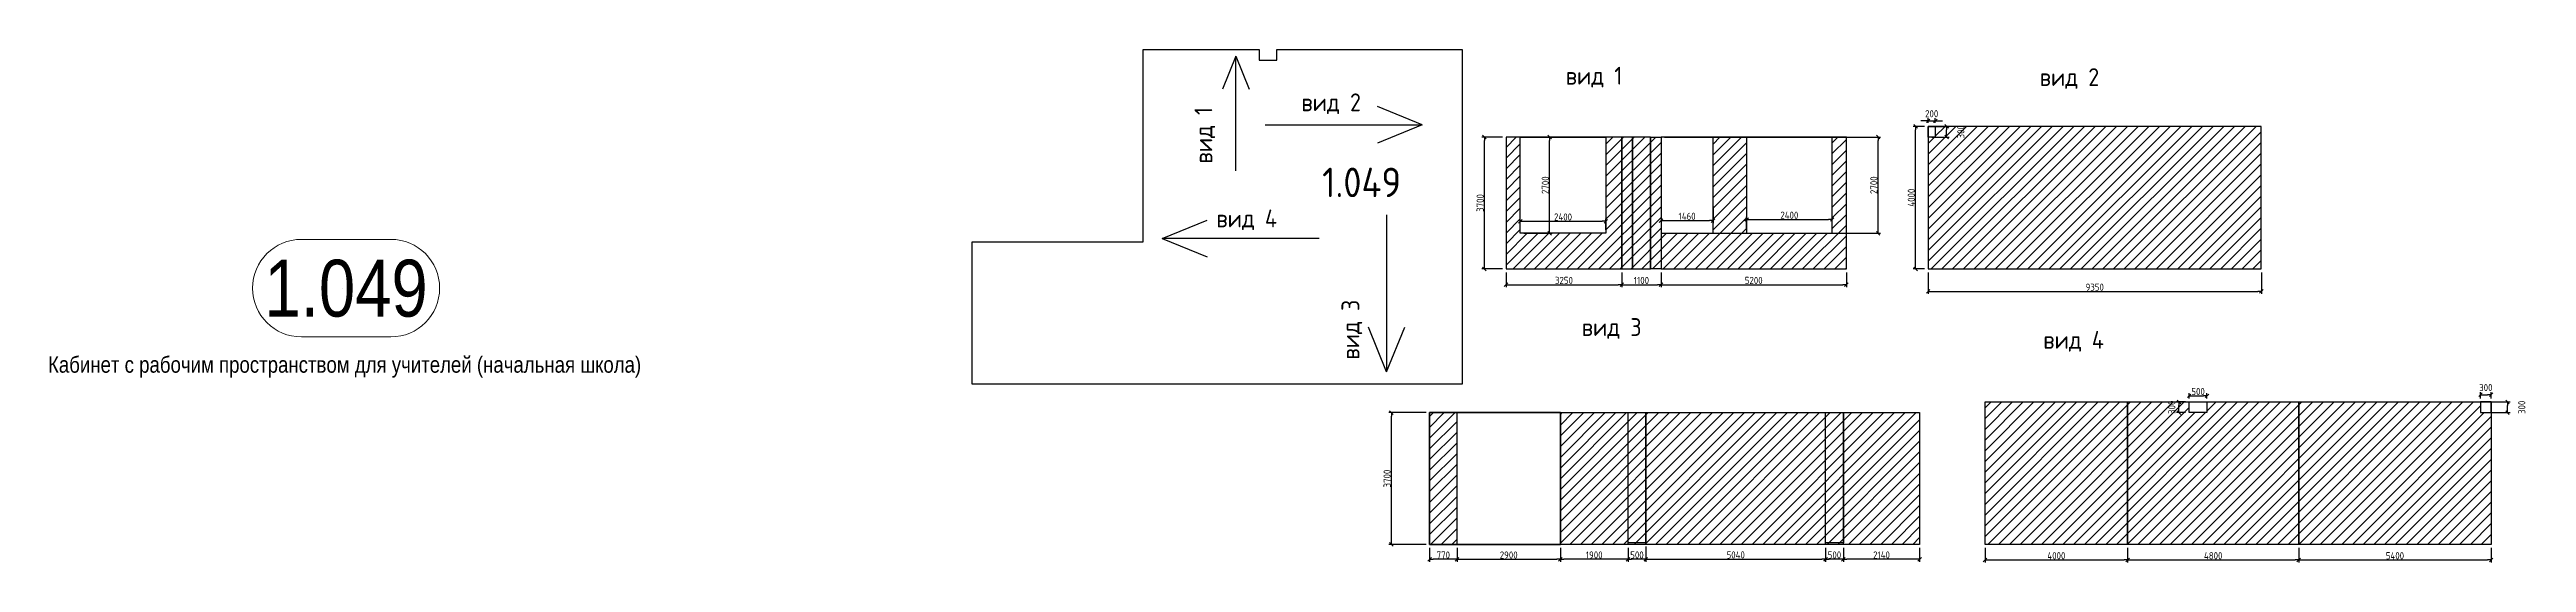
# Model space of a CAD drawing. Header units: millimetres. Extents: x -24360 to 609566, y -391049 to 148426.
# Drawn here: x 243919 to 313421, y -333320 to -318918 of the extents above; entities that cross this region are included whole.
import ezdxf
from ezdxf.enums import TextEntityAlignment as Align

# ---------------------------------------------------------------- set-up
doc = ezdxf.new("R2010")
doc.units = ezdxf.units.MM
doc.layers.get('Defpoints').update_dxf_attribs({"color": 140})
for name, color, linetype, lineweight in [('АР_Area', 5, 'Continuous', 5), ('осново', 7, 'Continuous', 30), ('Уголки', 1, 'Continuous', 30), ('Штриховка', 7, 'Continuous', 30)]:
    doc.layers.add(name, color=color, linetype=linetype, lineweight=lineweight)
doc.styles.add('style1', font='ARIALN.TTF')
doc.styles.add('СПДС', font='isocpeur.ttf', dxfattribs={"width": 0.9})
doc.dimstyles.new('Размера А3', dxfattribs={"dimtxt": 200, "dimasz": 100, "dimexe": 70, "dimexo": 100, "dimgap": 20, "dimtad": 1, "dimdec": 0, "dimrnd": 10, "dimzin": 0, "dimdsep": 46, "dimtxsty": 'СПДС', "dimblk": 'ARROWHEAD_6', "dimcen": 1, "dimclrd": 256, "dimclre": 256, "dimclrt": 256, "dimazin": 0, "dimtfac": 1, "dimtdec": 0, "dimtmove": 2, "dimatfit": 3, "dimfxl": 1, "dimtolj": 1, "dimtzin": 0, "dimarcsym": 0})

msp = doc.modelspace()

# ---------------------------------------------------------------- texts
at = {"layer": 'осново', "attachment_point": 1, "style": 'СПДС'}
for s, width, gutter_width, insert, char_height in [('вид 1', 3371.81454, 1678.372, (286462.483, -319403.55), 500), ('вид 2', 3371.81454, 1678.372, (299761.77, -319441.411), 500), ('вид 2', 3371.81454, 1678.372, (279045.995, -320150.039), 500), ('1.049', 3063.81716, 4144.304, (279628.868, -322234.496), 828.8607), ('вид 4', 2769.04063, 1678.372, (276659.976, -323409.251), 500), ('вид 3', 3371.81454, 1678.372, (286911.652, -326461.025), 500), ('вид 4', 2769.04063, 1678.372, (299862.619, -326819.181), 500)]:
    msp.add_mtext_dynamic_manual_height_columns(s, width=width, gutter_width=gutter_width, heights=[0], dxfattribs=dict(at, insert=insert, char_height=char_height))
at = {"layer": 'осново', "char_height": 500, "attachment_point": 1, "rotation": 90, "style": 'СПДС'}
for s, insert in [('вид 1', (276046.782, -322119.821)), ('вид 3', (280171.968, -327623.157))]:
    msp.add_mtext_dynamic_manual_height_columns(s, width=3371.81454, gutter_width=1678.372, heights=[0], dxfattribs=dict(at, insert=insert))

# ---------------------------------------------------------------- blocks, each defined once
blk = doc.blocks.new('MOK-МаркаПом_овал_ареал')
for p, q in [((-2.75, 3), (2.75, 3)), ((-2.75, -3), (2.75, -3))]:
    blk.add_line(p, q)
for centre, radius, start, end in [((-2.75, 0), 3, 90, 270), ((2.75, 0), 3, 270, 90), ((-3.75, 0), 3.5, 0, 0.001)]:
    blk.add_arc(centre, radius, start, end)
at = {"color": 0, "style": 'style1'}
blk.add_attdef('АР-ПОМЕЩЕНИЕ:НОМЕР', text='', height=3.5, dxfattribs=at).set_placement((0, 0), align=Align.MIDDLE)
blk = doc.blocks.new('ARROWHEAD_6')
at = {"color": 0, "linetype": 'Continuous'}
for p, q in [((0, 0), (-1, 0)), ((-0.5, -0.5), (0.5, 0.5))]:
    blk.add_line(p, q, dxfattribs=at)
blk = doc.blocks.new('*D900')
at = {"lineweight": -2, "transparency": 16777216}
for p, q in [((284688, -321377), (284110, -321377)), ((284180, -324977), (284180, -321477)), ((284688, -325077), (284110, -325077))]:
    blk.add_line(p, q, dxfattribs=at)
at = {"layer": 'Defpoints', "color": 0, "lineweight": 15, "transparency": 16777216}
for p in [(284180, -321377), (284788, -321377), (284788, -325077)]:
    blk.add_point(p, dxfattribs=at)
at = {"lineweight": -2, "transparency": 16777216, "xscale": 100, "yscale": 100, "zscale": 100}
for p, rotation in [((284180, -321377), 90), ((284180, -325077), 270)]:
    blk.add_blockref('ARROWHEAD_6', p, dxfattribs=dict(at, rotation=rotation))
at = {"transparency": 16777216, "insert": (284060, -323227), "char_height": 200, "attachment_point": 5, "rotation": 90, "style": 'СПДС'}
blk.add_mtext('\\A1;3700', dxfattribs=at)
blk = doc.blocks.new('*D901')
at = {"lineweight": -2, "transparency": 16777216}
for p, q in [((285188, -323977), (285188, -323670)), ((285288, -323740), (287488, -323740)), ((287588, -323977), (287588, -323670))]:
    blk.add_line(p, q, dxfattribs=at)
at = {"layer": 'Defpoints', "color": 0, "lineweight": 15, "transparency": 16777216}
for p in [(287588, -323740), (285188, -324077), (287588, -324077)]:
    blk.add_point(p, dxfattribs=at)
at = {"lineweight": -2, "transparency": 16777216, "xscale": 100, "yscale": 100, "zscale": 100, "rotation": 180}
blk.add_blockref('ARROWHEAD_6', (285188, -323740), dxfattribs=at)
at = {"lineweight": -2, "transparency": 16777216, "xscale": 100, "yscale": 100, "zscale": 100}
blk.add_blockref('ARROWHEAD_6', (287588, -323740), dxfattribs=at)
at = {"transparency": 16777216, "insert": (286388, -323620), "char_height": 200, "attachment_point": 5, "style": 'СПДС'}
blk.add_mtext('\\A1;2400', dxfattribs=at)
blk = doc.blocks.new('*D902')
at = {"lineweight": -2, "transparency": 16777216}
for p, q in [((285288, -321377), (286080, -321377)), ((286010, -323977), (286010, -321477)), ((285288, -324077), (286080, -324077))]:
    blk.add_line(p, q, dxfattribs=at)
at = {"layer": 'Defpoints', "color": 0, "lineweight": 15, "transparency": 16777216}
for p in [(285188, -321377), (286010, -321377), (285188, -324077)]:
    blk.add_point(p, dxfattribs=at)
at = {"lineweight": -2, "transparency": 16777216, "xscale": 100, "yscale": 100, "zscale": 100}
for p, rotation in [((286010, -321377), 90), ((286010, -324077), 270)]:
    blk.add_blockref('ARROWHEAD_6', p, dxfattribs=dict(at, rotation=rotation))
at = {"transparency": 16777216, "insert": (285890, -322727), "char_height": 200, "attachment_point": 5, "rotation": 90, "style": 'СПДС'}
blk.add_mtext('\\A1;2700', dxfattribs=at)
blk = doc.blocks.new('*D903')
at = {"lineweight": -2, "transparency": 16777216}
for p, q in [((289238, -321377), (295300, -321377)), ((295230, -323977), (295230, -321477)), ((289238, -324077), (295300, -324077))]:
    blk.add_line(p, q, dxfattribs=at)
at = {"layer": 'Defpoints', "color": 0, "lineweight": 15, "transparency": 16777216}
for p in [(289138, -321377), (295230, -321377), (289138, -324077)]:
    blk.add_point(p, dxfattribs=at)
at = {"lineweight": -2, "transparency": 16777216, "xscale": 100, "yscale": 100, "zscale": 100}
for p, rotation in [((295230, -321377), 90), ((295230, -324077), 270)]:
    blk.add_blockref('ARROWHEAD_6', p, dxfattribs=dict(at, rotation=rotation))
at = {"transparency": 16777216, "insert": (295110, -322727), "char_height": 200, "attachment_point": 5, "rotation": 90, "style": 'СПДС'}
blk.add_mtext('\\A1;2700', dxfattribs=at)
blk = doc.blocks.new('*D904')
at = {"lineweight": -2, "transparency": 16777216}
for p, q in [((289138, -323327), (289138, -323790)), ((289238, -323720), (290498, -323720)), ((290598, -323327), (290598, -323790))]:
    blk.add_line(p, q, dxfattribs=at)
at = {"layer": 'Defpoints', "color": 0, "lineweight": 15, "transparency": 16777216}
for p in [(289138, -323227), (290598, -323227), (290598, -323720)]:
    blk.add_point(p, dxfattribs=at)
at = {"lineweight": -2, "transparency": 16777216, "xscale": 100, "yscale": 100, "zscale": 100, "rotation": 180}
blk.add_blockref('ARROWHEAD_6', (289138, -323720), dxfattribs=at)
at = {"lineweight": -2, "transparency": 16777216, "xscale": 100, "yscale": 100, "zscale": 100}
blk.add_blockref('ARROWHEAD_6', (290598, -323720), dxfattribs=at)
at = {"transparency": 16777216, "insert": (289868, -323600), "char_height": 200, "attachment_point": 5, "style": 'СПДС'}
blk.add_mtext('\\A1;1460', dxfattribs=at)
blk = doc.blocks.new('*D905')
at = {"lineweight": -2, "transparency": 16777216}
for p, q in [((291538, -323977), (291538, -323620)), ((291638, -323690), (293838, -323690)), ((293938, -323977), (293938, -323620))]:
    blk.add_line(p, q, dxfattribs=at)
at = {"layer": 'Defpoints', "color": 0, "lineweight": 15, "transparency": 16777216}
for p in [(293938, -323690), (291538, -324077), (293938, -324077)]:
    blk.add_point(p, dxfattribs=at)
at = {"lineweight": -2, "transparency": 16777216, "xscale": 100, "yscale": 100, "zscale": 100, "rotation": 180}
blk.add_blockref('ARROWHEAD_6', (291538, -323690), dxfattribs=at)
at = {"lineweight": -2, "transparency": 16777216, "xscale": 100, "yscale": 100, "zscale": 100}
blk.add_blockref('ARROWHEAD_6', (293938, -323690), dxfattribs=at)
at = {"transparency": 16777216, "insert": (292738, -323570), "char_height": 200, "attachment_point": 5, "style": 'СПДС'}
blk.add_mtext('\\A1;2400', dxfattribs=at)
blk = doc.blocks.new('*D906')
at = {"lineweight": -2, "transparency": 16777216}
for p, q in [((284788, -325177), (284788, -325590)), ((288038, -325177), (288038, -325590)), ((284888, -325520), (287938, -325520))]:
    blk.add_line(p, q, dxfattribs=at)
at = {"layer": 'Defpoints', "color": 0, "lineweight": 15, "transparency": 16777216}
for p in [(284788, -325077), (288038, -325077), (288038, -325520)]:
    blk.add_point(p, dxfattribs=at)
at = {"lineweight": -2, "transparency": 16777216, "xscale": 100, "yscale": 100, "zscale": 100, "rotation": 180}
blk.add_blockref('ARROWHEAD_6', (284788, -325520), dxfattribs=at)
at = {"lineweight": -2, "transparency": 16777216, "xscale": 100, "yscale": 100, "zscale": 100}
blk.add_blockref('ARROWHEAD_6', (288038, -325520), dxfattribs=at)
at = {"transparency": 16777216, "insert": (286413, -325400), "char_height": 200, "attachment_point": 5, "style": 'СПДС'}
blk.add_mtext('\\A1;3250', dxfattribs=at)
blk = doc.blocks.new('*D907')
at = {"lineweight": -2, "transparency": 16777216}
for p, q in [((288038, -325177), (288038, -325590)), ((289138, -325177), (289138, -325590)), ((288138, -325520), (289038, -325520))]:
    blk.add_line(p, q, dxfattribs=at)
at = {"layer": 'Defpoints', "color": 0, "lineweight": 15, "transparency": 16777216}
for p in [(288038, -325077), (289138, -325077), (289138, -325520)]:
    blk.add_point(p, dxfattribs=at)
at = {"lineweight": -2, "transparency": 16777216, "xscale": 100, "yscale": 100, "zscale": 100, "rotation": 180}
blk.add_blockref('ARROWHEAD_6', (288038, -325520), dxfattribs=at)
at = {"lineweight": -2, "transparency": 16777216, "xscale": 100, "yscale": 100, "zscale": 100}
blk.add_blockref('ARROWHEAD_6', (289138, -325520), dxfattribs=at)
at = {"transparency": 16777216, "insert": (288588, -325400), "char_height": 200, "attachment_point": 5, "style": 'СПДС'}
blk.add_mtext('\\A1;1100', dxfattribs=at)
blk = doc.blocks.new('*D908')
at = {"lineweight": -2, "transparency": 16777216}
for p, q in [((289138, -325177), (289138, -325590)), ((294338, -325177), (294338, -325590)), ((289238, -325520), (294238, -325520))]:
    blk.add_line(p, q, dxfattribs=at)
at = {"layer": 'Defpoints', "color": 0, "lineweight": 15, "transparency": 16777216}
for p in [(289138, -325077), (294338, -325077), (294338, -325520)]:
    blk.add_point(p, dxfattribs=at)
at = {"lineweight": -2, "transparency": 16777216, "xscale": 100, "yscale": 100, "zscale": 100, "rotation": 180}
blk.add_blockref('ARROWHEAD_6', (289138, -325520), dxfattribs=at)
at = {"lineweight": -2, "transparency": 16777216, "xscale": 100, "yscale": 100, "zscale": 100}
blk.add_blockref('ARROWHEAD_6', (294338, -325520), dxfattribs=at)
at = {"transparency": 16777216, "insert": (291738, -325400), "char_height": 200, "attachment_point": 5, "style": 'СПДС'}
blk.add_mtext('\\A1;5200', dxfattribs=at)
blk = doc.blocks.new('*D909')
at = {"lineweight": -2, "transparency": 16777216}
for p, q in [((296532, -321077), (296210, -321077)), ((296280, -324977), (296280, -321177)), ((296532, -325077), (296210, -325077))]:
    blk.add_line(p, q, dxfattribs=at)
at = {"layer": 'Defpoints', "color": 0, "lineweight": 15, "transparency": 16777216}
for p in [(296280, -321077), (296632, -321077), (296632, -325077)]:
    blk.add_point(p, dxfattribs=at)
at = {"lineweight": -2, "transparency": 16777216, "xscale": 100, "yscale": 100, "zscale": 100}
for p, rotation in [((296280, -321077), 90), ((296280, -325077), 270)]:
    blk.add_blockref('ARROWHEAD_6', p, dxfattribs=dict(at, rotation=rotation))
at = {"transparency": 16777216, "insert": (296160, -323077), "char_height": 200, "attachment_point": 5, "rotation": 90, "style": 'СПДС'}
blk.add_mtext('\\A1;4000', dxfattribs=at)
blk = doc.blocks.new('*D910')
at = {"lineweight": -2, "transparency": 16777216}
for p, q in [((296732, -321077), (297220, -321077)), ((296732, -321377), (297220, -321377)), ((297150, -321277), (297150, -321177))]:
    blk.add_line(p, q, dxfattribs=at)
at = {"layer": 'Defpoints', "color": 0, "lineweight": 15, "transparency": 16777216}
for p in [(296632, -321077), (297150, -321077), (296632, -321377)]:
    blk.add_point(p, dxfattribs=at)
at = {"lineweight": -2, "transparency": 16777216, "xscale": 100, "yscale": 100, "zscale": 100}
for p, rotation in [((297150, -321077), 90), ((297150, -321377), 270)]:
    blk.add_blockref('ARROWHEAD_6', p, dxfattribs=dict(at, rotation=rotation))
at = {"transparency": 16777216, "insert": (297550, -321227), "char_height": 200, "attachment_point": 5, "rotation": 90, "style": 'СПДС'}
blk.add_mtext('\\A1;300', dxfattribs=at)
blk = doc.blocks.new('*D911')
at = {"lineweight": -2, "transparency": 16777216}
for p, q in [((296532, -320920), (296432, -320920)), ((296632, -320977), (296632, -320850)), ((296632, -320920), (296832, -320920)), ((296832, -320977), (296832, -320850)), ((296932, -320920), (297032, -320920))]:
    blk.add_line(p, q, dxfattribs=at)
at = {"layer": 'Defpoints', "color": 0, "lineweight": 15, "transparency": 16777216}
for p in [(296632, -321077), (296832, -320920), (296832, -321077)]:
    blk.add_point(p, dxfattribs=at)
at = {"lineweight": -2, "transparency": 16777216, "xscale": 100, "yscale": 100, "zscale": 100}
blk.add_blockref('ARROWHEAD_6', (296632, -320920), dxfattribs=at)
at = {"lineweight": -2, "transparency": 16777216, "xscale": 100, "yscale": 100, "zscale": 100, "rotation": 180}
blk.add_blockref('ARROWHEAD_6', (296832, -320920), dxfattribs=at)
at = {"transparency": 16777216, "insert": (296732, -320720), "char_height": 200, "attachment_point": 5, "style": 'СПДС'}
blk.add_mtext('\\A1;200', dxfattribs=at)
blk = doc.blocks.new('*D912')
at = {"lineweight": -2, "transparency": 16777216}
for p, q in [((282543, -329113), (281500, -329113)), ((281570, -332713), (281570, -329213)), ((282543, -332813), (281500, -332813))]:
    blk.add_line(p, q, dxfattribs=at)
at = {"layer": 'Defpoints', "color": 0, "lineweight": 15, "transparency": 16777216}
for p in [(281570, -329113), (282643, -329113), (282643, -332813)]:
    blk.add_point(p, dxfattribs=at)
at = {"lineweight": -2, "transparency": 16777216, "xscale": 100, "yscale": 100, "zscale": 100}
for p, rotation in [((281570, -329113), 90), ((281570, -332813), 270)]:
    blk.add_blockref('ARROWHEAD_6', p, dxfattribs=dict(at, rotation=rotation))
at = {"transparency": 16777216, "insert": (281450, -330963), "char_height": 200, "attachment_point": 5, "rotation": 90, "style": 'СПДС'}
blk.add_mtext('\\A1;3700', dxfattribs=at)
blk = doc.blocks.new('*D913')
at = {"lineweight": -2, "transparency": 16777216}
for p, q in [((296632, -325177), (296632, -325780)), ((305982, -325177), (305982, -325780)), ((296732, -325710), (305882, -325710))]:
    blk.add_line(p, q, dxfattribs=at)
at = {"layer": 'Defpoints', "color": 0, "lineweight": 15, "transparency": 16777216}
for p in [(296632, -325077), (305982, -325077), (305982, -325710)]:
    blk.add_point(p, dxfattribs=at)
at = {"lineweight": -2, "transparency": 16777216, "xscale": 100, "yscale": 100, "zscale": 100, "rotation": 180}
blk.add_blockref('ARROWHEAD_6', (296632, -325710), dxfattribs=at)
at = {"lineweight": -2, "transparency": 16777216, "xscale": 100, "yscale": 100, "zscale": 100}
blk.add_blockref('ARROWHEAD_6', (305982, -325710), dxfattribs=at)
at = {"transparency": 16777216, "insert": (301307, -325590), "char_height": 200, "attachment_point": 5, "style": 'СПДС'}
blk.add_mtext('\\A1;9350', dxfattribs=at)
blk = doc.blocks.new('*D914')
at = {"lineweight": -2, "transparency": 16777216}
for p, q in [((282643, -332913), (282643, -333300)), ((283413, -332913), (283413, -333300)), ((283313, -333230), (282743, -333230))]:
    blk.add_line(p, q, dxfattribs=at)
at = {"layer": 'Defpoints', "color": 0, "lineweight": 15, "transparency": 16777216}
for p in [(282643, -332813), (283413, -332813), (282643, -333230)]:
    blk.add_point(p, dxfattribs=at)
at = {"lineweight": -2, "transparency": 16777216, "xscale": 100, "yscale": 100, "zscale": 100, "rotation": 180}
blk.add_blockref('ARROWHEAD_6', (282643, -333230), dxfattribs=at)
at = {"lineweight": -2, "transparency": 16777216, "xscale": 100, "yscale": 100, "zscale": 100}
blk.add_blockref('ARROWHEAD_6', (283413, -333230), dxfattribs=at)
at = {"transparency": 16777216, "insert": (283028, -333110), "char_height": 200, "attachment_point": 5, "style": 'СПДС'}
blk.add_mtext('\\A1;770', dxfattribs=at)
blk = doc.blocks.new('*D915')
at = {"lineweight": -2, "transparency": 16777216}
for p, q in [((283413, -332913), (283413, -333300)), ((286313, -332913), (286313, -333300)), ((283513, -333230), (286213, -333230))]:
    blk.add_line(p, q, dxfattribs=at)
at = {"layer": 'Defpoints', "color": 0, "lineweight": 15, "transparency": 16777216}
for p in [(283413, -332813), (286313, -332813), (286313, -333230)]:
    blk.add_point(p, dxfattribs=at)
at = {"lineweight": -2, "transparency": 16777216, "xscale": 100, "yscale": 100, "zscale": 100, "rotation": 180}
blk.add_blockref('ARROWHEAD_6', (283413, -333230), dxfattribs=at)
at = {"lineweight": -2, "transparency": 16777216, "xscale": 100, "yscale": 100, "zscale": 100}
blk.add_blockref('ARROWHEAD_6', (286313, -333230), dxfattribs=at)
at = {"transparency": 16777216, "insert": (284863, -333110), "char_height": 200, "attachment_point": 5, "style": 'СПДС'}
blk.add_mtext('\\A1;2900', dxfattribs=at)
blk = doc.blocks.new('*D916')
at = {"lineweight": -2, "transparency": 16777216}
for p, q in [((286313, -332913), (286313, -333299)), ((288212, -332913), (288212, -333299)), ((288112, -333229), (286413, -333229))]:
    blk.add_line(p, q, dxfattribs=at)
at = {"layer": 'Defpoints', "color": 0, "lineweight": 15, "transparency": 16777216}
for p in [(286313, -332813), (288212, -332813), (286313, -333229)]:
    blk.add_point(p, dxfattribs=at)
at = {"lineweight": -2, "transparency": 16777216, "xscale": 100, "yscale": 100, "zscale": 100, "rotation": 180}
blk.add_blockref('ARROWHEAD_6', (286313, -333229), dxfattribs=at)
at = {"lineweight": -2, "transparency": 16777216, "xscale": 100, "yscale": 100, "zscale": 100}
blk.add_blockref('ARROWHEAD_6', (288212, -333229), dxfattribs=at)
at = {"transparency": 16777216, "insert": (287263, -333109), "char_height": 200, "attachment_point": 5, "style": 'СПДС'}
blk.add_mtext('\\A1;1900', dxfattribs=at)
blk = doc.blocks.new('*D917')
at = {"lineweight": -2, "transparency": 16777216}
for p, q in [((288212, -332913), (288212, -333299)), ((288712, -332870), (288712, -333299)), ((288612, -333229), (288312, -333229))]:
    blk.add_line(p, q, dxfattribs=at)
at = {"layer": 'Defpoints', "color": 0, "lineweight": 15, "transparency": 16777216}
for p in [(288212, -332813), (288712, -332770), (288212, -333229)]:
    blk.add_point(p, dxfattribs=at)
at = {"lineweight": -2, "transparency": 16777216, "xscale": 100, "yscale": 100, "zscale": 100, "rotation": 180}
blk.add_blockref('ARROWHEAD_6', (288212, -333229), dxfattribs=at)
at = {"lineweight": -2, "transparency": 16777216, "xscale": 100, "yscale": 100, "zscale": 100}
blk.add_blockref('ARROWHEAD_6', (288712, -333229), dxfattribs=at)
at = {"transparency": 16777216, "insert": (288462, -333109), "char_height": 200, "attachment_point": 5, "style": 'СПДС'}
blk.add_mtext('\\A1;500', dxfattribs=at)
blk = doc.blocks.new('*D918')
at = {"lineweight": -2, "transparency": 16777216}
for p, q in [((288712, -332913), (288712, -333298)), ((293754, -332913), (293754, -333298)), ((288812, -333228), (293654, -333228))]:
    blk.add_line(p, q, dxfattribs=at)
at = {"layer": 'Defpoints', "color": 0, "lineweight": 15, "transparency": 16777216}
for p in [(288712, -332813), (293754, -332813), (293754, -333228)]:
    blk.add_point(p, dxfattribs=at)
at = {"lineweight": -2, "transparency": 16777216, "xscale": 100, "yscale": 100, "zscale": 100, "rotation": 180}
blk.add_blockref('ARROWHEAD_6', (288712, -333228), dxfattribs=at)
at = {"lineweight": -2, "transparency": 16777216, "xscale": 100, "yscale": 100, "zscale": 100}
blk.add_blockref('ARROWHEAD_6', (293754, -333228), dxfattribs=at)
at = {"transparency": 16777216, "insert": (291233, -333108), "char_height": 200, "attachment_point": 5, "style": 'СПДС'}
blk.add_mtext('\\A1;5040', dxfattribs=at)
blk = doc.blocks.new('*D919')
at = {"lineweight": -2, "transparency": 16777216}
for p, q in [((293754, -332913), (293754, -333299)), ((294254, -332913), (294254, -333299)), ((294154, -333229), (293854, -333229))]:
    blk.add_line(p, q, dxfattribs=at)
at = {"layer": 'Defpoints', "color": 0, "lineweight": 15, "transparency": 16777216}
for p in [(293754, -332813), (294254, -332813), (293754, -333229)]:
    blk.add_point(p, dxfattribs=at)
at = {"lineweight": -2, "transparency": 16777216, "xscale": 100, "yscale": 100, "zscale": 100, "rotation": 180}
blk.add_blockref('ARROWHEAD_6', (293754, -333229), dxfattribs=at)
at = {"lineweight": -2, "transparency": 16777216, "xscale": 100, "yscale": 100, "zscale": 100}
blk.add_blockref('ARROWHEAD_6', (294254, -333229), dxfattribs=at)
at = {"transparency": 16777216, "insert": (294004, -333109), "char_height": 200, "attachment_point": 5, "style": 'СПДС'}
blk.add_mtext('\\A1;500', dxfattribs=at)
blk = doc.blocks.new('*D920')
at = {"lineweight": -2, "transparency": 16777216}
for p, q in [((294254, -332913), (294254, -333299)), ((296393, -332913), (296393, -333299)), ((296293, -333229), (294354, -333229))]:
    blk.add_line(p, q, dxfattribs=at)
at = {"layer": 'Defpoints', "color": 0, "lineweight": 15, "transparency": 16777216}
for p in [(294254, -332813), (296393, -332813), (294254, -333229)]:
    blk.add_point(p, dxfattribs=at)
at = {"lineweight": -2, "transparency": 16777216, "xscale": 100, "yscale": 100, "zscale": 100, "rotation": 180}
blk.add_blockref('ARROWHEAD_6', (294254, -333229), dxfattribs=at)
at = {"lineweight": -2, "transparency": 16777216, "xscale": 100, "yscale": 100, "zscale": 100}
blk.add_blockref('ARROWHEAD_6', (296393, -333229), dxfattribs=at)
at = {"transparency": 16777216, "insert": (295324, -333109), "char_height": 200, "attachment_point": 5, "style": 'СПДС'}
blk.add_mtext('\\A1;2140', dxfattribs=at)
blk = doc.blocks.new('*D921')
at = {"lineweight": -2, "transparency": 16777216}
for p, q in [((298231, -332913), (298231, -333320)), ((302231, -332913), (302231, -333320)), ((298331, -333250), (302131, -333250))]:
    blk.add_line(p, q, dxfattribs=at)
at = {"layer": 'Defpoints', "color": 0, "lineweight": 15, "transparency": 16777216}
for p in [(298231, -332813), (302231, -332813), (302231, -333250)]:
    blk.add_point(p, dxfattribs=at)
at = {"lineweight": -2, "transparency": 16777216, "xscale": 100, "yscale": 100, "zscale": 100, "rotation": 180}
blk.add_blockref('ARROWHEAD_6', (298231, -333250), dxfattribs=at)
at = {"lineweight": -2, "transparency": 16777216, "xscale": 100, "yscale": 100, "zscale": 100}
blk.add_blockref('ARROWHEAD_6', (302231, -333250), dxfattribs=at)
at = {"transparency": 16777216, "insert": (300231, -333130), "char_height": 200, "attachment_point": 5, "style": 'СПДС'}
blk.add_mtext('\\A1;4000', dxfattribs=at)
blk = doc.blocks.new('*D922')
at = {"lineweight": -2, "transparency": 16777216}
for p, q in [((303857, -328813), (303600, -328813)), ((303857, -329113), (303600, -329113)), ((303670, -329013), (303670, -328913))]:
    blk.add_line(p, q, dxfattribs=at)
at = {"layer": 'Defpoints', "color": 0, "lineweight": 15, "transparency": 16777216}
for p in [(303670, -328813), (303957, -328813), (303957, -329113)]:
    blk.add_point(p, dxfattribs=at)
at = {"lineweight": -2, "transparency": 16777216, "xscale": 100, "yscale": 100, "zscale": 100}
for p, rotation in [((303670, -328813), 90), ((303670, -329113), 270)]:
    blk.add_blockref('ARROWHEAD_6', p, dxfattribs=dict(at, rotation=rotation))
at = {"transparency": 16777216, "insert": (303470, -328963), "char_height": 200, "attachment_point": 5, "rotation": 90, "style": 'СПДС'}
blk.add_mtext('\\A1;300', dxfattribs=at)
blk = doc.blocks.new('*D923')
at = {"lineweight": -2, "transparency": 16777216}
for p, q in [((303957, -328713), (303957, -328570)), ((304057, -328640), (304357, -328640)), ((304457, -328713), (304457, -328570))]:
    blk.add_line(p, q, dxfattribs=at)
at = {"layer": 'Defpoints', "color": 0, "lineweight": 15, "transparency": 16777216}
for p in [(304457, -328640), (303957, -328813), (304457, -328813)]:
    blk.add_point(p, dxfattribs=at)
at = {"lineweight": -2, "transparency": 16777216, "xscale": 100, "yscale": 100, "zscale": 100, "rotation": 180}
blk.add_blockref('ARROWHEAD_6', (303957, -328640), dxfattribs=at)
at = {"lineweight": -2, "transparency": 16777216, "xscale": 100, "yscale": 100, "zscale": 100}
blk.add_blockref('ARROWHEAD_6', (304457, -328640), dxfattribs=at)
at = {"transparency": 16777216, "insert": (304207, -328520), "char_height": 200, "attachment_point": 5, "style": 'СПДС'}
blk.add_mtext('\\A1;500', dxfattribs=at)
blk = doc.blocks.new('*D924')
at = {"lineweight": -2, "transparency": 16777216}
for p, q in [((312231, -328813), (312960, -328813)), ((312231, -329113), (312960, -329113)), ((312890, -329013), (312890, -328913))]:
    blk.add_line(p, q, dxfattribs=at)
at = {"layer": 'Defpoints', "color": 0, "lineweight": 15, "transparency": 16777216}
for p in [(312131, -328813), (312131, -329113), (312890, -328813)]:
    blk.add_point(p, dxfattribs=at)
at = {"lineweight": -2, "transparency": 16777216, "xscale": 100, "yscale": 100, "zscale": 100}
for p, rotation in [((312890, -328813), 90), ((312890, -329113), 270)]:
    blk.add_blockref('ARROWHEAD_6', p, dxfattribs=dict(at, rotation=rotation))
at = {"transparency": 16777216, "insert": (313290, -328963), "char_height": 200, "attachment_point": 5, "rotation": 90, "style": 'СПДС'}
blk.add_mtext('\\A1;300', dxfattribs=at)
blk = doc.blocks.new('*D925')
at = {"lineweight": -2, "transparency": 16777216}
for p, q in [((312131, -328713), (312131, -328540)), ((312231, -328610), (312331, -328610)), ((312431, -328713), (312431, -328540))]:
    blk.add_line(p, q, dxfattribs=at)
at = {"layer": 'Defpoints', "color": 0, "lineweight": 15, "transparency": 16777216}
for p in [(312431, -328610), (312131, -328813), (312431, -328813)]:
    blk.add_point(p, dxfattribs=at)
at = {"lineweight": -2, "transparency": 16777216, "xscale": 100, "yscale": 100, "zscale": 100, "rotation": 180}
blk.add_blockref('ARROWHEAD_6', (312131, -328610), dxfattribs=at)
at = {"lineweight": -2, "transparency": 16777216, "xscale": 100, "yscale": 100, "zscale": 100}
blk.add_blockref('ARROWHEAD_6', (312431, -328610), dxfattribs=at)
at = {"transparency": 16777216, "insert": (312281, -328410), "char_height": 200, "attachment_point": 5, "style": 'СПДС'}
blk.add_mtext('\\A1;300', dxfattribs=at)
blk = doc.blocks.new('*D926')
at = {"lineweight": -2, "transparency": 16777216}
for p, q in [((302231, -332913), (302231, -333320)), ((307031, -332913), (307031, -333320)), ((302331, -333250), (306931, -333250))]:
    blk.add_line(p, q, dxfattribs=at)
at = {"layer": 'Defpoints', "color": 0, "lineweight": 15, "transparency": 16777216}
for p in [(302231, -332813), (307031, -332813), (307031, -333250)]:
    blk.add_point(p, dxfattribs=at)
at = {"lineweight": -2, "transparency": 16777216, "xscale": 100, "yscale": 100, "zscale": 100, "rotation": 180}
blk.add_blockref('ARROWHEAD_6', (302231, -333250), dxfattribs=at)
at = {"lineweight": -2, "transparency": 16777216, "xscale": 100, "yscale": 100, "zscale": 100}
blk.add_blockref('ARROWHEAD_6', (307031, -333250), dxfattribs=at)
at = {"transparency": 16777216, "insert": (304631, -333130), "char_height": 200, "attachment_point": 5, "style": 'СПДС'}
blk.add_mtext('\\A1;4800', dxfattribs=at)
blk = doc.blocks.new('*D927')
at = {"lineweight": -2, "transparency": 16777216}
for p, q in [((307031, -332913), (307031, -333320)), ((312431, -332913), (312431, -333320)), ((307131, -333250), (312331, -333250))]:
    blk.add_line(p, q, dxfattribs=at)
at = {"layer": 'Defpoints', "color": 0, "lineweight": 15, "transparency": 16777216}
for p in [(307031, -332813), (312431, -332813), (312431, -333250)]:
    blk.add_point(p, dxfattribs=at)
at = {"lineweight": -2, "transparency": 16777216, "xscale": 100, "yscale": 100, "zscale": 100, "rotation": 180}
blk.add_blockref('ARROWHEAD_6', (307031, -333250), dxfattribs=at)
at = {"lineweight": -2, "transparency": 16777216, "xscale": 100, "yscale": 100, "zscale": 100}
blk.add_blockref('ARROWHEAD_6', (312431, -333250), dxfattribs=at)
at = {"transparency": 16777216, "insert": (309731, -333130), "char_height": 200, "attachment_point": 5, "style": 'СПДС'}
blk.add_mtext('\\A1;5400', dxfattribs=at)

# ---------------------------------------------------------------- dimensions: what is measured, and where the dimension line sits
for base, p1, p2, picture, middle in [((296280, -321077.258), (296631.652, -325077.258), (296631.652, -321077.258), '*D909', (296160, -323077.258)), ((297150, -321077.258), (296631.652, -321377.258), (296631.652, -321077.258), '*D910', (297550, -321227.258)), ((284180, -321377.258), (284788.031, -325077.258), (284788.031, -321377.258), '*D900', (284060, -323227.258)), ((286010, -321377.258), (285188.031, -324077.258), (285188.031, -321377.258), '*D902', (285890, -322727.258)), ((295230, -321377.258), (289138.031, -324077.258), (289138.031, -321377.258), '*D903', (295110, -322727.258)), ((303670, -328812.908), (303957.007, -329112.908), (303957.007, -328812.908), '*D922', (303470, -328962.908)), ((312890, -328812.908), (312130.568, -329112.908), (312130.568, -328812.908), '*D924', (313290, -328962.908)), ((281570, -329112.908), (282643.126, -332812.908), (282643.126, -329112.908), '*D912', (281450, -330962.908))]:
    dim = msp.add_linear_dim(base=base, p1=p1, p2=p2, angle=90, dimstyle='Размера А3')
    dim.commit()
    dim.dimension.update_dxf_attribs({"geometry": picture, "text_midpoint": middle})
for base, p1, p2, picture, middle in [((296831.652, -320920), (296631.652, -321077.258), (296831.652, -321077.258), '*D911', (296731.652, -320720)), ((287588.031, -323740), (285188.031, -324077.258), (287588.031, -324077.258), '*D901', (286388.031, -323620)), ((290598.031, -323720), (289138.031, -323227.258), (290598.031, -323227.258), '*D904', (289868.031, -323600)), ((293938.031, -323690), (291538.031, -324077.258), (293938.031, -324077.258), '*D905', (292738.031, -323570)), ((288038.031, -325520), (284788.031, -325077.258), (288038.031, -325077.258), '*D906', (286413.031, -325400)), ((289138.031, -325520), (288038.031, -325077.258), (289138.031, -325077.258), '*D907', (288588.031, -325400)), ((294338.031, -325520), (289138.031, -325077.258), (294338.031, -325077.258), '*D908', (291738.031, -325400)), ((305981.652, -325710), (296631.652, -325077.258), (305981.652, -325077.258), '*D913', (301306.652, -325590)), ((304457.007, -328640), (303957.007, -328812.908), (304457.007, -328812.908), '*D923', (304207.007, -328520)), ((312430.568, -328610), (312130.568, -328812.908), (312430.568, -328812.908), '*D925', (312280.568, -328410)), ((282643.126, -333230), (283413.126, -332812.908), (282643.126, -332812.908), '*D914', (283028.126, -333110)), ((286313.126, -333229.62), (283413.126, -332812.908), (286313.126, -332812.908), '*D915', (284863.126, -333109.62)), ((286313.126, -333229.24), (288212.295, -332812.908), (286313.126, -332812.908), '*D916', (287262.71, -333109.24)), ((288212.295, -333228.86), (288712.295, -332769.794), (288212.295, -332812.908), '*D917', (288462.295, -333108.86)), ((293753.936, -333228.48), (288712.295, -332812.908), (293753.936, -332812.908), '*D918', (291233.115, -333108.48)), ((293753.936, -333228.86), (294253.936, -332812.908), (293753.936, -332812.908), '*D919', (294003.936, -333108.86)), ((294253.936, -333228.86), (296393.126, -332812.908), (294253.936, -332812.908), '*D920', (295323.531, -333108.86)), ((302230.568, -333250), (298230.568, -332812.908), (302230.568, -332812.908), '*D921', (300230.568, -333130)), ((307030.568, -333250), (302230.568, -332812.908), (307030.568, -332812.908), '*D926', (304630.568, -333130)), ((312430.568, -333250), (307030.568, -332812.908), (312430.568, -332812.908), '*D927', (309730.568, -333130))]:
    dim = msp.add_linear_dim(base=base, p1=p1, p2=p2, dimstyle='Размера А3')
    dim.commit()
    dim.dimension.update_dxf_attribs({"geometry": picture, "text_midpoint": middle})

# ---------------------------------------------------------------- hatches: boundary and pattern name
at = {"layer": 'Штриховка'}
h = msp.add_hatch(dxfattribs=at)
h.set_pattern_fill('ANSI31', color=3, scale=67)
h.set_pattern_definition([(45, (0, -132331.7), (-150.41929, 150.41929), [])])
h.paths.add_polyline_path([(288038.031, -321377.258), (287588.031, -321377.258), (287588.031, -324077.258), (285188.031, -324077.258), (285188.031, -321377.258), (284788.031, -321377.258), (284788.031, -325077.258), (288038.031, -325077.258)])
h.paths.add_polyline_path([(288338.031, -321377.258), (288038.031, -321377.258), (288038.031, -325077.258), (288338.031, -325077.258)])
h.paths.add_polyline_path([(288838.031, -321377.258), (288338.031, -321377.258), (288338.031, -325077.258), (288838.031, -325077.258)])
h.paths.add_polyline_path([(289138.031, -321377.258), (288838.031, -321377.258), (288838.031, -325077.258), (289138.031, -325077.258)])
h.paths.add_polyline_path([(294338.031, -321377.258), (293938.031, -321377.258), (293938.031, -324077.258), (291538.031, -324077.258), (291538.031, -321377.258), (290598.031, -321377.258), (290598.031, -324077.258), (289138.031, -324077.258), (289138.031, -325077.258), (294338.031, -325077.258)])
h.paths.add_polyline_path([(305981.652, -321077.258), (296831.652, -321077.258), (296831.652, -321377.258), (296631.652, -321377.258), (296631.652, -325077.258), (305981.652, -325077.258)])
h.paths.add_polyline_path([(283413.126, -329112.908), (282643.126, -329112.908), (282643.126, -332812.908), (283413.126, -332812.908)])
h.paths.add_polyline_path([(296393.126, -329112.908), (286313.126, -329112.908), (286313.126, -332812.908), (296393.126, -332812.908)])
h.paths.add_polyline_path([(302230.568, -328812.908), (298230.568, -328812.908), (298230.568, -332812.908), (302230.568, -332812.908)])
h.paths.add_polyline_path([(307030.568, -328812.908), (304457.007, -328812.908), (304457.007, -329112.908), (303957.007, -329112.908), (303957.007, -328812.908), (302230.568, -328812.908), (302230.568, -332812.908), (307030.568, -332812.908)])
h.paths.add_polyline_path([(312430.568, -329112.908), (312130.568, -329112.908), (312130.568, -328812.908), (307030.568, -328812.908), (307030.568, -332812.908), (312430.568, -332812.908)])

# ---------------------------------------------------------------- linework, layer by layer
at = {"layer": 'осново'}
for points in [[(277203.075, -319108.504), (276828.057, -320027.481)], [(277203.075, -322328.613), (277203.075, -319108.504)], [(277203.075, -319108.504), (277578.092, -320027.481)], [(278028.422, -321035.171), (282438.542, -321035.171)], [(282438.542, -321035.171), (281179.951, -320521.564)], [(282438.542, -321035.171), (281179.951, -321548.778)], [(275138.837, -324220.491), (276397.428, -323706.884)], [(281437.949, -323559.547), (281437.949, -327969.667)], [(279548.958, -324220.491), (275138.837, -324220.491)], [(275138.837, -324220.491), (276397.428, -324734.098)], [(281437.949, -327969.667), (280924.342, -326711.076)], [(281437.949, -327969.667), (281951.556, -326711.076)]]:
    msp.add_lwpolyline(points, dxfattribs=at)
at = {"layer": 'Уголки'}
for points in [[(288338.031, -325077.258), (288338.031, -321377.258)], [(288838.031, -321377.258), (288838.031, -325077.258)], [(288212.295, -332812.908), (288212.295, -329112.908)], [(288712.295, -332812.908), (288712.295, -329112.908)], [(293753.936, -332812.908), (293753.936, -329112.908)], [(294253.936, -332812.908), (294253.936, -329112.908)], [(307030.568, -332812.908), (307030.568, -328812.908)]]:
    msp.add_lwpolyline(points, dxfattribs=at)
at = {"layer": 'Штриховка'}
for points in [[(269807.702, -328317.839), (269807.702, -324317.839), (274607.702, -324317.839), (274607.702, -318917.839), (277857.702, -318917.839), (277857.702, -319217.839), (278357.702, -319217.839), (278357.702, -318917.839), (283557.702, -318917.839), (283557.702, -328267.839), (283557.702, -328317.839)], [(296631.652, -321077.258), (296831.652, -321077.258), (296831.652, -321377.258), (296631.652, -321377.258)], [(296631.652, -325077.258), (305981.652, -325077.258), (305981.652, -321077.258), (296631.652, -321077.258)], [(284788.031, -325077.258), (288038.031, -325077.258), (288038.031, -321377.258), (284788.031, -321377.258)], [(287588.031, -324077.258), (285188.031, -324077.258), (285188.031, -321377.258), (287588.031, -321377.258)], [(288038.031, -325077.258), (288338.031, -325077.258), (288338.031, -321377.258), (288038.031, -321377.258)], [(288338.031, -325077.258), (288838.031, -325077.258), (288838.031, -321377.258), (288338.031, -321377.258)], [(288838.031, -321377.258), (289138.031, -321377.258), (289138.031, -325077.258), (288838.031, -325077.258)], [(289138.031, -325077.258), (294338.031, -325077.258), (294338.031, -321377.258), (289138.031, -321377.258)], [(289138.031, -324077.258), (290598.031, -324077.258), (290598.031, -321377.258), (289138.031, -321377.258)], [(291538.031, -324077.258), (293938.031, -324077.258), (293938.031, -321377.258), (291538.031, -321377.258)], [(282643.126, -329112.908), (296393.126, -329112.908), (296393.126, -332812.908), (282643.126, -332812.908)], [(282643.126, -332812.908), (286313.126, -332812.908), (286313.126, -329112.908), (282643.126, -329112.908)], [(286313.126, -332812.908), (283413.126, -332812.908), (283413.126, -329112.908), (286313.126, -329112.908)], [(288212.295, -329112.908), (288712.295, -329112.908), (288712.295, -332769.794), (288212.295, -332769.794)], [(293753.936, -329112.908), (294253.936, -329112.908), (294253.936, -332769.794), (293753.936, -332769.794)], [(298230.568, -332812.908), (298230.568, -328812.908), (302230.568, -328812.908), (302230.568, -332812.908)], [(307030.568, -332812.908), (302230.568, -332812.908), (302230.568, -328812.908), (307030.568, -328812.908)], [(303957.007, -328812.908), (304457.007, -328812.908), (304457.007, -329112.908), (303957.007, -329112.908)], [(307030.568, -332812.908), (307030.568, -328812.908), (312430.568, -328812.908), (312430.568, -332812.908)], [(312430.568, -328812.908), (312130.568, -328812.908), (312130.568, -329112.908), (312430.568, -329112.908)]]:
    msp.add_lwpolyline(points, close=True, dxfattribs=at)

# ---------------------------------------------------------------- block references
at = {"layer": 'АР_Area', "color": 18, "linetype": 'Continuous', "lineweight": 5, "true_color": 0x000000}
ref = msp.add_blockref('MOK-МаркаПом_овал_ареал', (252240.94, -325617.545), dxfattribs=dict(at, xscale=456.3440748982357, yscale=456.3440748982357, zscale=456.3440748982357))
ref.add_attrib('АР-ПОМЕЩЕНИЕ:НОМЕР', '1.049', dxfattribs={"layer": '0', "color": 0, "height": 1597.2043, "style": 'style1'}).set_placement((252240.94, -325617.545), align=Align.MIDDLE)
ref.add_attrib('АР-ПОМЕЩЕНИЕ:НАИМЕНОВАНИЕ', 'Кабинет с рабочим пространством для учителей (начальная школа)', dxfattribs={"layer": 'Defpoints', "color": 2, "height": 456.34407, "style": 'style1'}).set_placement((252197.973, -327814.354), align=Align.MIDDLE)

msp.set_redraw_order([(e.dxf.handle, doc.entitydb.next_handle()) for e in msp.query("TEXT MTEXT ATTDEF DIMENSION ARC_DIMENSION")])  # texts and dimensions are drawn at this point

doc.saveas('drawing.dxf')
